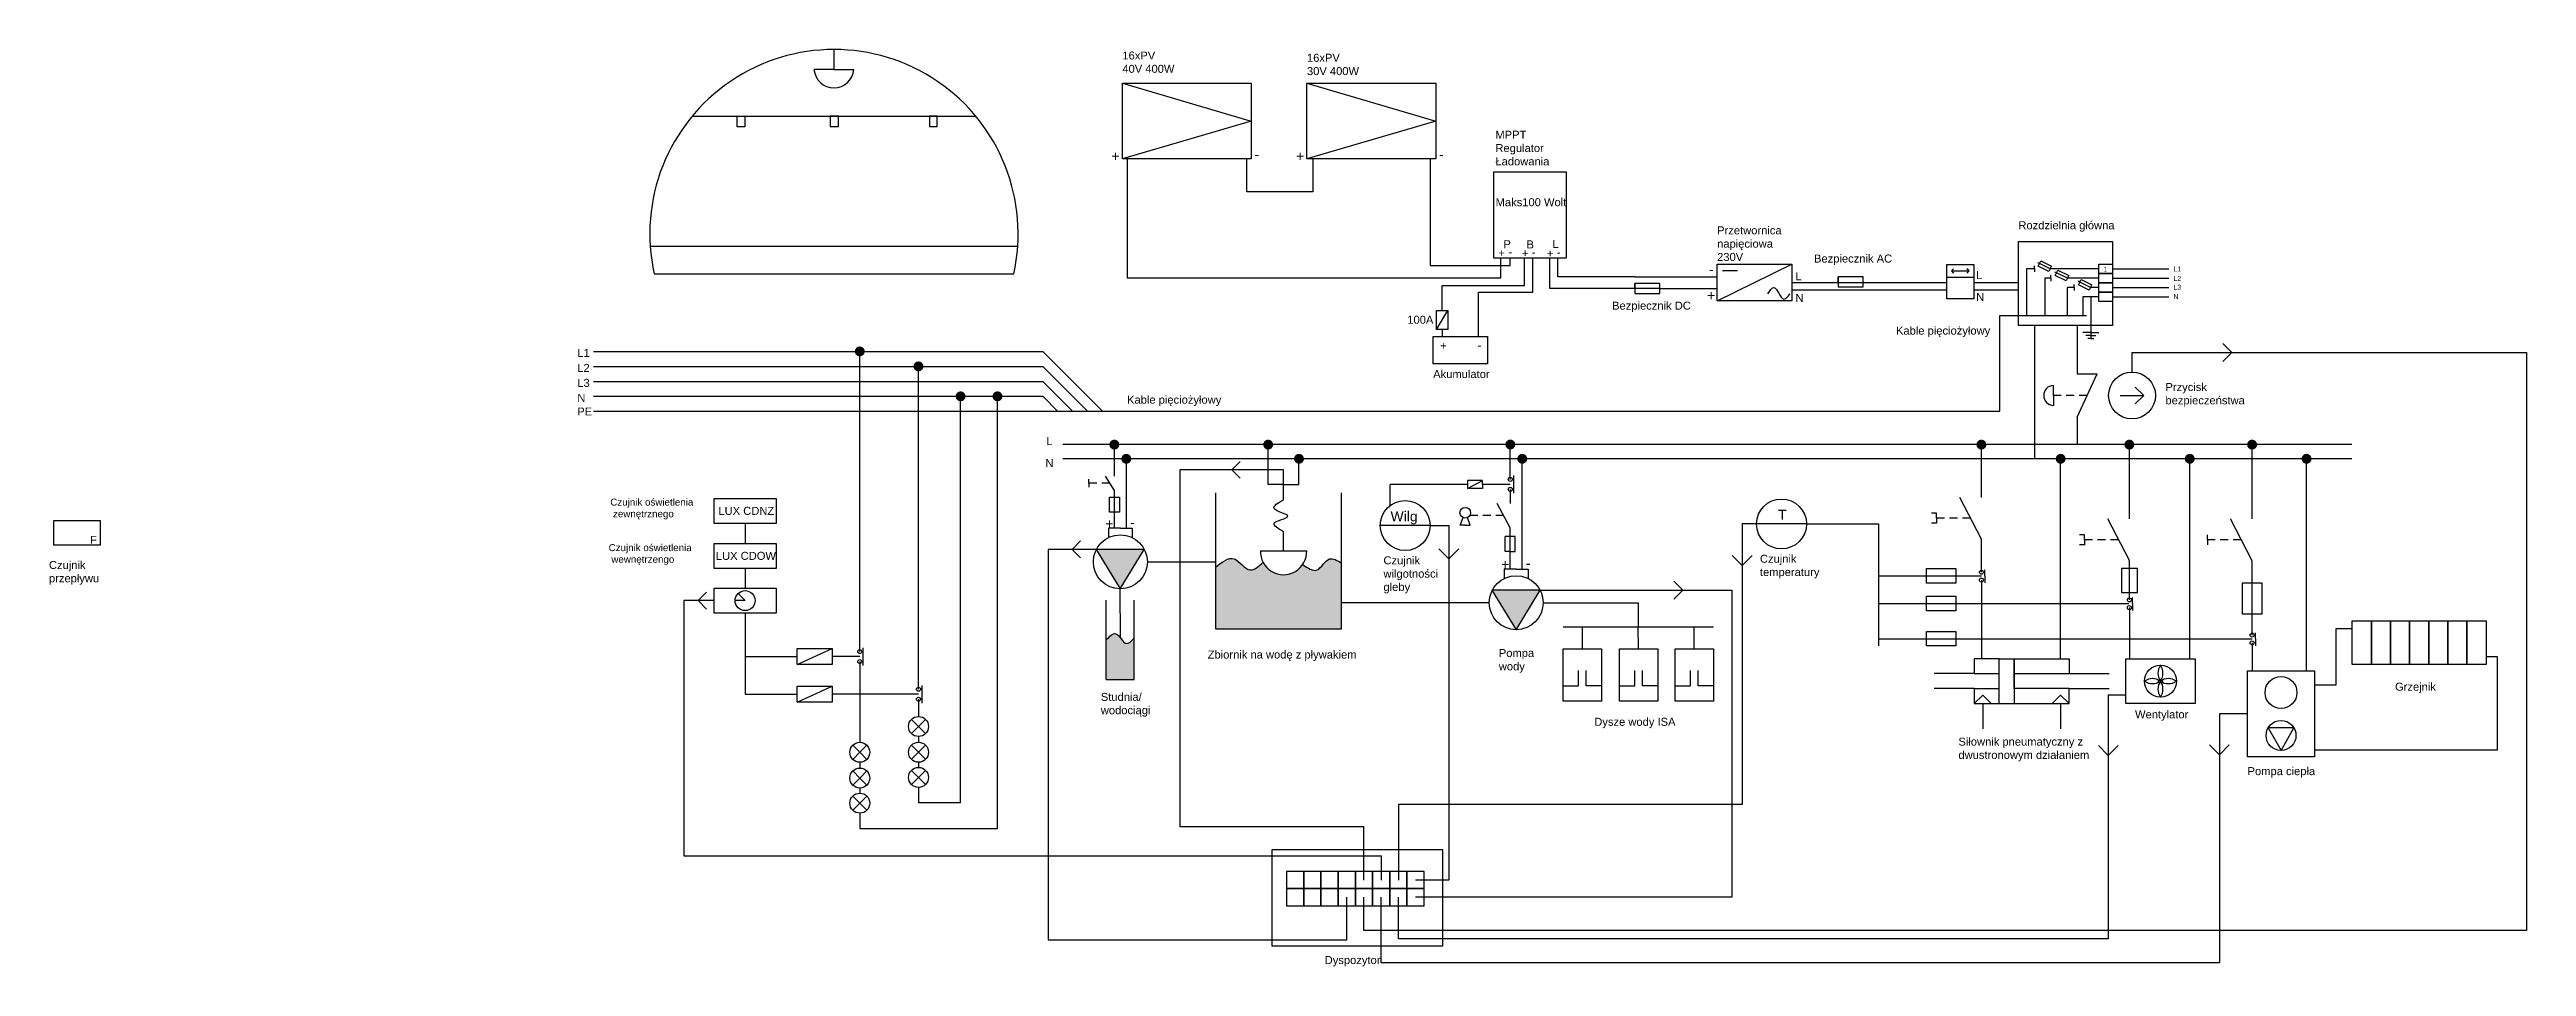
# Model space of a CAD drawing. Header units: inches. Extents: x -143 to 105, y -60 to 32.
import ezdxf

# ---------------------------------------------------------------- set-up
doc = ezdxf.new("R2010")
doc.units = ezdxf.units.IN
doc.header["$MEASUREMENT"] = 0
for name, color, linetype in [('cyfrowy', 10, 'Continuous'), ('cyfrowy2', 50, 'Continuous'), ('cyfrowy3', 92, 'Continuous'), ('cyfrowy4', 200, 'Continuous'), ('kabel', 40, 'Continuous'), ('RURY WODY', 150, 'Continuous')]:
    doc.layers.add(name, color=color, linetype=linetype)
doc.styles.get("Standard").update_dxf_attribs({"font": 'arial.ttf'})

msp = doc.modelspace()

# ---------------------------------------------------------------- texts
at = {"attachment_point": 1}
for s, width, gutter_width, heights, insert, char_height in [('16xPV\\P40V 400W', 6.384189174828578, 1, [0], (-35.51338595147917, 32.07795742618136), 0.8), ('16xPV\\P30V 400W', 6.384189174828578, 1, [0], (-17.02490994509373, 31.85070494990634), 0.8), ('MPPT\\PRegulator\\PŁadowania', 6.945396732964952, 1, [0], (1.848820161902879, 24.14056033349409), 0.8), ('+', 1.414467296173825, 1, [0.2], (-36.60364080568046, 22.09931253825149), 1), ('-', 0.8, 1, [0.5433917102039623], (-22.27922619427426, 22.26949367368544), 1), ('+', 1.414467296173825, 1, [0.2], (-18.11516479929502, 22.09931253825154), 1), ('-', 0.8, 1, [0.5433917102039623], (-3.790750187888817, 22.26949367368548), 1), ('Maks100 Wolt', 7.53313944935519, 0, [3.104340444349504], (1.870330722907866, 17.38219831015634), 0.8), ('Rozdzielnia główna', 10.20661423927538, 1, [0], (54.22660333738588, 15.07094733412026), 0.8), ('P', 0.9161668727433891, 1, [0], (2.652843511647134, 13.17674638861642), 0.8), ('B', 0.9161668727433891, 1, [0], (4.964225754541118, 13.15586524872741), 0.8), ('L', 0.9161668727433891, 1, [0], (7.565788339570773, 13.20162020084088), 0.8), ('Przetwornica napięciowa 230V', 7.465627979095103, 1, [0], (24.05500596069696, 14.56400381889127), 0.8), ('+', 1.414467296173825, 1, [0.2], (2.157742784890516, 12.30003742106767), 0.8), ('-', 0.8, 1, [0.5433917102039623], (3.145498868735885, 12.40294077471195), 0.8), ('+', 1.414467296173825, 1, [0.2], (4.503881003132065, 12.27797105915489), 0.8), ('-', 0.8, 1, [0.5433917102039623], (5.491637086977434, 12.38087441279917), 0.8), ('+', 1.414467296173825, 1, [0.2], (7.010649006828217, 12.27085783444222), 0.8), ('-', 0.8, 1, [0.5433917102039623], (7.998405090673586, 12.3737611880865), 0.8), ('-', 0.8, 1, [0.5433917102039623], (23.25252696448938, 10.75630154575028), 1), ('L', 1.414467296173825, 1, [0.2], (31.9050392999796, 9.972586383888155), 0.8), ('Bezpiecznik AC', 7.948264457486644, 1, [1.580780086077206], (33.76042942650793, 11.73900359400375), 0.8), ('L', 1.414467296173825, 1, [0.2], (49.98866921326089, 10.08352082978952), 0.8), ('1', 0.5, 1, [0.200818553888131], (62.74499638282776, 10.51896700103873), 0.5), ('L1', 2.168778058087923, 1, [0], (69.75120337168208, 10.5461596092382), 0.5), ('+', 1.414467296173825, 1, [0.2], (23.05088508466426, 8.140394764248086), 1), ('N', 1.414467296173825, 1, [0.2], (31.90503920711565, 7.788982189213188), 0.8), ('N', 1.414467296173825, 1, [0.2], (49.98866912039695, 7.89991663511455), 0.8), ('L2', 2.168778058087923, 1, [0], (69.75120337168208, 9.593142501754414), 0.5), ('L3', 2.168778058087923, 1, [0], (69.7512033716821, 8.717855852928665), 0.5), ('N', 2.168778058087923, 1, [0], (69.7512033716821, 7.777542508540705), 0.5), ('100A', 3.432087483681613, 1, [0], (-6.973172811348135, 5.610325125173667), 0.8), ('Bezpiecznik DC', 8.270889875156758, 1, [2.095506327165659], (13.536879074426, 7.023472980654706), 0.8), ('+', 1.414467296173825, 1, [0.2], (-3.697336481710508, 3.018043000488547), 0.8), ('-', 0.8, 1, [0.5433917102039623], (0.06879154082743355, 3.062592917735024), 0.8), ('Kable pięciożyłowy', 15.99586085376678, 1, [0], (41.96730036249824, 4.520857112642888), 0.8), ('L1', 1.414467296173825, 1, [0.2], (-90.10096346996113, 2.285973102098239), 0.8), ('L2', 1.414467296173825, 1, [0.2], (-90.10096346996113, 0.7856543306222652), 0.8), ('Akumulator', 5.222742018250443, 1, [0], (-4.382231938643615, 0.1712072405051474), 0.8), ('L3', 1.414467296173825, 1, [0.2], (-90.10096346996113, -0.7143457944112579), 0.8), ('N', 1.414467296173825, 1, [0.2], (-90.10096346996113, -2.214345669377735), 0.8), ('Kable pięciożyłowy', 15.99586085376678, 1, [0], (-35.04072919310261, -2.397276520119304), 0.8), ('Przycisk bezpieczeństwa', 5.222742018250443, 1, [0], (68.95370674166996, -1.129934797924841), 0.8), ('PE', 1.414467296173825, 1, [0.2], (-90.10096346996113, -3.581205530141857), 0.8), ('L', 1.414467296173825, 1, [0.2], (-43.13164028120616, -6.544249752273724), 0.8), ('N', 1.414467296173825, 1, [0.1999999999999982], (-43.22326794174592, -8.72785394694869), 0.8), ('LUX CDNZ', 5.549195099939936, 1, [0], (-75.96944203231169, -13.53154655456335), 0.8), ('+', 1.414467296173825, 1, [0.2], (-37.21348978166265, -14.71040520004698), 1), ('{\\H1.42857x;Wilg}', 5, 1, [0], (-8.654036599199024, -13.98113524831669), 0.7), ('{\\H1.42857x;T}', 5, 1, [0], (30.14909426068314, -13.82237055535328), 0.7), ('F', 2.617072479396402, 1.542524873091467, [0], (-138.8814205090352, -16.4472820119749), 0.7712624365457337), ('-', 0.8, 1, [0.5433917102039623], (-34.75062234613569, -14.58278724317819), 1), ('Czujnik przepływu', 5.222742018250443, 1, [0], (-143.015064229625, -18.95345155879049), 0.8), ('LUX CDOW', 6.045267874041087, 1, [0], (-76.22625731906896, -18.03930016149853), 0.8), ('Czujnik wilgotności\\Pgleby', 5.222742018250443, 1, [0], (-9.361319712446992, -18.48810566427574), 0.8), ('+', 1.414467296173825, 1, [0.2], (2.433968942967208, -18.80383699544481), 1), ('-', 0.8, 1, [0.5433917102039623], (4.896836378494168, -18.67621903857602), 1), ('Czujnik temperatury', 5.222742018250443, 1, [0], (28.34017442048242, -18.32934097131232), 0.8), ('Zbiornik na wodę z pływakiem', 16.3850208927677, 1, [0], (-26.96696566046833, -27.92570050786826), 0.8), ('Pompa wody', 5.222742018250443, 1, [0], (2.19008361059177, -27.77050727813291), 0.8), ('Studnia/\\Pwodociągi', 9.394297179757363, 1, [0], (-37.67012896346739, -32.1677228967294), 0.8), ('Dysze wody ISA', 9.192557379861697, 1, [0], (11.74933559040515, -34.66142835126455), 0.8), ('Wentylator', 5.544586346470624, 1, [0], (65.90980798200064, -33.91752404101936), 0.8), ('Siłownik pneumatyczny z dwustronowym działaniem', 14.77384003825728, 1, [0], (48.22153992266772, -36.64695604837536), 0.8), ('Pompa ciepła', 6.70432925741693, 1, [0], (77.17749652159625, -39.60334231878944), 0.8), ('Dyspozytor', 5.222742018250443, 1, [0], (-15.25105660549521, -58.5270847916515), 0.8)]:
    msp.add_mtext_dynamic_manual_height_columns(s, width=width, gutter_width=gutter_width, heights=heights, dxfattribs=dict(at, insert=insert, char_height=char_height))
at = {"char_height": 0.7, "attachment_point": 1}
for s, insert in [('Czujnik oświetlenia\\P zewnętrznego', (-86.79699323557531, -12.70426142495899)), ('Czujnik oświetlenia\\P wewnętrzengo', (-86.9615127560719, -17.26594854391439))]:
    msp.add_mtext(s, dxfattribs=dict(at, insert=insert))
at = {"layer": 'cyfrowy2', "insert": (91.94813324061488, -31.14436205307106), "char_height": 0.8, "attachment_point": 1}
msp.add_mtext_dynamic_manual_height_columns('{\\C0;Grzejnik}', width=13.40865958564018, gutter_width=1, heights=[0], dxfattribs=at)

# ---------------------------------------------------------------- hatches: boundary and pattern name
h = msp.add_hatch(color=256)
h.dxf.hatch_style = 1
h.paths.add_polyline_path([(-62.30909665059818, 2.038669268909587, 1), (-61.30909665059818, 2.038669268909587, 1)])
h = msp.add_hatch(color=256)
h.dxf.hatch_style = 1
h.paths.add_polyline_path([(-56.42989163433383, 0.5386692689095867, 1), (-55.42989163433383, 0.5386692689095867, 1)])
h = msp.add_hatch(color=256)
h.dxf.hatch_style = 1
h.paths.add_polyline_path([(-52.21253267419888, -2.461330731090413, 1), (-51.21253267419888, -2.461330731090413, 1)])
h = msp.add_hatch(color=256)
h.dxf.hatch_style = 1
h.paths.add_polyline_path([(-48.52182885143395, -2.461330731090413, 1), (-47.52182885143395, -2.461330731090413, 1)])
h = msp.add_hatch(color=256)
h.dxf.hatch_style = 1
h.paths.add_polyline_path([(-36.81378787213454, -7.298507540987536, 1), (-35.81378787213454, -7.298507540987536, 1)])
h = msp.add_hatch(color=256)
h.dxf.hatch_style = 1
h.paths.add_polyline_path([(-21.40720703020211, -7.298507540987537, 1), (-20.40720703020211, -7.298507540987537, 1)])
h = msp.add_hatch(color=256)
h.dxf.hatch_style = 1
h.paths.add_polyline_path([(2.843864980233597, -7.287707878870202, 1), (3.843864980233597, -7.287707878870202, 1)])
h = msp.add_hatch(color=256)
h.dxf.hatch_style = 1
h.paths.add_polyline_path([(50.02486693656112, -7.298507540987543, 1), (51.02486693656112, -7.298507540987543, 1)])
h = msp.add_hatch(color=256)
h.dxf.hatch_style = 1
h.paths.add_polyline_path([(64.84032121313192, -7.298507540987543, 1), (65.84032121313192, -7.298507540987543, 1)])
h = msp.add_hatch(color=256)
h.dxf.hatch_style = 1
h.paths.add_polyline_path([(77.13449715327972, -7.298507540987543, 1), (78.13449715327972, -7.298507540987543, 1)])
h = msp.add_hatch(color=256)
h.dxf.hatch_style = 1
h.paths.add_polyline_path([(-35.61378787213452, -8.718138417390824, 1), (-34.61378787213452, -8.718138417390824, 1)])
h = msp.add_hatch(color=256)
h.dxf.hatch_style = 1
h.paths.add_polyline_path([(-18.32215728401918, -8.718138417390827, 1), (-17.32215728401918, -8.718138417390827, 1)])
h = msp.add_hatch(color=256)
h.dxf.hatch_style = 1
h.paths.add_polyline_path([(4.033670852495337, -8.71813841739083, 1), (5.033670852495337, -8.71813841739083, 1)])
h = msp.add_hatch(color=256)
h.dxf.hatch_style = 1
h.paths.add_polyline_path([(57.95893981793458, -8.718138417390833, 1), (58.95893981793458, -8.718138417390833, 1)])
h = msp.add_hatch(color=256)
h.dxf.hatch_style = 1
h.paths.add_polyline_path([(70.89491635183253, -8.718138417390835, 1), (71.89491635183253, -8.718138417390835, 1)])
h = msp.add_hatch(color=256)
h.dxf.hatch_style = 1
h.paths.add_polyline_path([(82.58783949707913, -8.718138417390833, 1), (83.58783949707913, -8.718138417390833, 1)])
at = {"true_color": 0x000000}
h = msp.add_hatch(color=18, dxfattribs=at)
h.dxf.hatch_style = 1
h.paths.add_polyline_path([(-33.31677327704633, -17.78989968615011), (-38.1108024672227, -17.78989968615011, 0.003260069262468709), (-38.12689250925444, -17.82126266319291), (-35.73000804228904, -21.74254432574857)])
h = msp.add_hatch(color=18, dxfattribs=at)
h.dxf.hatch_style = 1
h.paths.add_polyline_path([(6.33068544758353, -21.88333148154794), (1.536656257407156, -21.88333148154794, 0.003260069262468709), (1.520566215375421, -21.91469445859074), (3.917450682340824, -25.8359761211464)])
at = {"layer": 'RURY WODY'}
h = msp.add_hatch(color=256, dxfattribs=at)
h.dxf.hatch_style = 1
edge = h.paths.add_edge_path()
edge.add_spline(control_points=[(-21.42334999615643, -19.07375851346244), (-21.85485679855881, -19.4857306805273), (-22.85089139109196, -20.43667404288662), (-24.29049695377012, -18.05319763204288), (-25.54214211190472, -19.06531151358015), (-26.18174636143095, -19.58251268311969)], knot_values=[0, 0, 0, 0, 1.494778720504818, 3.450354213458838, 5.493999299874247, 5.493999299874247, 5.493999299874247, 5.493999299874247], degree=3, periodic=0)
edge.add_line((-26.18174636143095, -19.58251268311969), (-26.18174636143095, -25.75261217548555))
edge.add_line((-26.18174636143095, -25.75261217548555), (-13.55130732436282, -25.75261217548555))
edge.add_line((-13.55130732436282, -25.75261217548555), (-13.55130732436282, -19.18119245190432))
edge.add_spline(control_points=[(-13.55130732436282, -19.18119245190432), (-13.9870932674805, -18.90612403399629), (-14.97293938611948, -18.28385721599206), (-15.86669769907761, -20.39449052635837), (-16.9343596482046, -19.66899613543673), (-17.45123536822862, -19.31777032282102)], knot_values=[0, 0, 0, 0, 1.303348025768631, 2.948467275578937, 4.492300711930328, 4.492300711930328, 4.492300711930328, 4.492300711930328], degree=3, periodic=0)
edge.add_arc((-19.36468215711066, -18.01378339198833), 2.315525972574133, 207.2432138889928, 325.72612314845117, ccw=False)
h = msp.add_hatch(color=256, dxfattribs=at)
h.dxf.hatch_style = 1
edge = h.paths.add_edge_path()
edge.add_line((-37.11929558096506, -30.83525784907164), (-34.34284339321414, -30.83525784907164))
edge.add_line((-34.34284339321414, -30.83525784907164), (-34.34284339321414, -26.68704400186053))
edge.add_spline(control_points=[(-34.34284339321414, -26.68704400186053), (-34.60567649024539, -26.97430129857614), (-35.27676250103438, -27.70774908540483), (-36.0533243714474, -25.70698434826621), (-36.79594899484086, -26.51103398744898), (-37.11929558096506, -26.86112567268844)], knot_values=[0, 0, 0, 0, 0.9379422049793944, 2.394827363067604, 3.518374986289042, 3.518374986289042, 3.518374986289042, 3.518374986289042], degree=3, periodic=0)
edge.add_line((-37.11929558096506, -26.86112567268844), (-37.11929558096506, -30.83525784907164))

# ---------------------------------------------------------------- linework, layer by layer
for p, q in [((-64.39577816537054, 32.27527507523424), (-64.39577816537054, 30.27527507523424)), ((-64.39577816537054, 30.27527507523424), (-66.39577816537054, 30.27527507523424)), ((-64.39577816537054, 30.27527507523424), (-64.39577816537054, 30.27527507523424)), ((-64.39577816537054, 30.27527507523424), (-62.39577816537054, 30.27527507523424)), ((-35.51338595147917, 28.89131035323745), (-22.61894218592494, 25.11514733812049)), ((-17.02490994509373, 28.8913103532375), (-4.130466179539495, 25.11514733812053)), ((-78.60548836653717, 25.59086269283699), (-50.1860679642039, 25.59086269283699)), ((-22.61894218592494, 25.11514733812049), (-35.51338595147917, 21.33898432300352)), ((-4.130466179539495, 25.11514733812053), (-17.02490994509373, 21.33898432300357)), ((-82.79877653658325, 12.57529822100447), (-45.99277979415783, 12.57529822100447)), ((24.05500596069696, 7.089087432536099), (31.52063393979207, 10.76849168853386)), ((24.60752424614242, 10.13698259471753), (26.10358831909269, 10.13698259471753)), ((47.52717542710684, 10.09967432409496), (47.74004616905659, 10.31106506945001)), ((47.52717542710684, 10.09967432409496), (49.28999954168603, 10.09967432409496)), ((47.52717542710684, 10.09967432409496), (47.73930746146281, 9.887542289738999)), ((49.28999954168603, 10.09967432409496), (49.07786750733006, 10.31180635845093)), ((49.28999954168603, 10.09967432409496), (49.07786750733006, 9.887542289738999)), ((55.82518098886129, 10.30503825537164), (55.03661398577935, 10.30503825537164)), ((55.03661398577935, 10.30503825537164), (55.03661398577935, 5.643999027339902)), ((55.82518098886129, 10.30503825537164), (55.82518098886129, 10.60503825537164)), ((55.82518098886129, 10.30503825537164), (55.82518098886129, 10.00503825537164)), ((56.34860794701436, 10.83556814994624), (56.16921560612104, 10.92398979904201)), ((56.21597547337071, 10.56647963860626), (56.481240420658, 11.10465666128623)), ((57.29232951873063, 10.03594974403166), (56.21597547337071, 10.56647963860626)), ((57.42496199237428, 10.30503825537164), (56.34860794701436, 10.83556814994624)), ((56.481240420658, 11.10465666128623), (57.55759446601793, 10.57412676671162)), ((57.42496199237428, 10.30503825537164), (57.29232951873063, 10.03594974403166)), ((57.42496199237428, 10.30503825537164), (57.55759446601793, 10.57412676671162)), ((62.29117573761749, 10.29940463604194), (57.42496199237428, 10.30503825537164)), ((58.05902547417347, 9.902761227092544), (57.87963313328014, 9.991182876188311)), ((57.92639300052982, 9.633672715752564), (58.19165794781711, 10.17184973843253)), ((58.19165794781711, 10.17184973843253), (59.26801199317704, 9.641319843857922)), ((63.63616729638193, 10.29940463604194), (69.2932195138228, 10.29940463604194)), ((-82.39577816537053, 9.799250181209239), (-46.39577816537054, 9.799250181209239)), ((15.82645684631323, 9.50547350090116), (24.05500596069696, 9.50547350090116)), ((15.82645684631323, 8.350758110259072), (15.82645684631323, 8.850758110259072)), ((15.82645684631323, 8.850758110259072), (15.82645684631323, 7.850758110259072)), ((18.32645684631323, 8.850758110259072), (15.82645684631323, 8.850758110259072)), ((15.82645684631323, 7.850758110259072), (18.32645684631323, 7.850758110259072)), ((18.32645684631323, 7.850758110259072), (18.32645684631323, 8.850758110259072)), ((18.32645684631323, 8.350758110259072), (24.05500596069696, 8.350758110259072)), ((31.52063393979207, 8.928789560534979), (38.91802013163105, 8.928789560534979)), ((31.52063393979207, 8.222377502185568), (42.6508341211786, 8.222377502185568)), ((36.17234716545782, 8.993472529079746), (36.17234716545782, 9.493472529079746)), ((36.17234716545782, 9.493472529079746), (36.17234716545782, 8.493472529079746)), ((38.67234716545782, 9.493472529079746), (36.17234716545782, 9.493472529079746)), ((36.172346892522, 8.928789560534979), (36.172346892522, 8.493472439335505)), ((36.17234716545782, 8.493472529079746), (38.67234716545782, 8.493472529079746)), ((38.67234716545782, 8.493472529079746), (38.67234716545782, 9.493472529079746)), ((38.67234716545782, 8.928789560534979), (47.07531206945202, 8.928789560534979)), ((42.6508341211786, 8.222377502185568), (47.07531206945202, 8.222377502185568)), ((49.80439246274256, 9.453747170908429), (47.10049489980759, 9.453747170908429)), ((49.77920963238699, 8.928789560534977), (54.22660333738588, 8.928789560534977)), ((49.77920963238699, 8.222377502185566), (54.22660333738588, 8.222377502185566)), ((57.47520029000492, 9.372231332517941), (56.87780090080719, 9.372231332517941)), ((56.87780090080719, 9.372231332517941), (56.87780090080719, 5.643999027339902)), ((57.47520029000492, 9.372231332517941), (57.47520029000492, 9.672231332517942)), ((57.47520029000492, 9.372231332517941), (57.47520029000492, 9.07223133251794)), ((59.00274704588974, 9.103142821177961), (57.92639300052982, 9.633672715752564)), ((59.13537951953339, 9.372231332517941), (58.05902547417347, 9.902761227092544)), ((59.13537951953339, 9.372231332517941), (59.00274704588974, 9.103142821177961)), ((59.81401653747491, 8.447234028680299), (59.12402210554393, 8.447234028680299)), ((59.12402210554393, 8.447234028680299), (59.12402210554393, 5.643999027339902)), ((59.13537951953339, 9.372231332517941), (59.26801199317704, 9.641319843857922)), ((62.29117573761749, 9.37101183265956), (59.13537951953339, 9.372231332517941)), ((59.81401653747491, 8.447234028680299), (59.81401653747491, 8.7472340286803)), ((59.81401653747491, 8.447234028680299), (59.81401653747491, 8.147234028680298)), ((60.38645130896921, 8.977763923254901), (60.20705896807589, 9.066185572350669)), ((60.25381883532557, 8.708675411914921), (60.51908378261286, 9.246852434594885)), ((61.33017288068549, 8.178145517340319), (60.25381883532557, 8.708675411914921)), ((61.46280535432913, 8.447234028680299), (60.38645130896921, 8.977763923254901)), ((60.51908378261286, 9.246852434594885), (61.59543782797279, 8.716322540020279)), ((62.29117573761749, 7.514226225894078), (60.68659819194909, 7.514226225894078)), ((60.68659819194909, 7.514226225894078), (60.68659819194909, 5.643999027339902)), ((61.46280535432913, 8.447234028680299), (61.33017288068549, 8.178145517340319)), ((61.46280535432913, 8.447234028680299), (61.59543782797279, 8.716322540020279)), ((62.29117573761749, 8.442619029276699), (61.46280535432913, 8.447234028680299)), ((61.48888696478329, 7.514226225894078), (61.48888696478329, 3.916369570004036)), ((63.63616729638193, 9.37101183265932), (69.29321951382282, 9.37101183265932)), ((63.63616729638193, 8.442619029276699), (69.29321951382282, 8.4426190292767)), ((63.63616729638193, 7.514226225894078), (69.2932195138228, 7.514226225894078)), ((-4.053968440759732, 4.224204774670781), (-2.928493715044667, 6.144649650324588)), ((54.55215332846774, 5.643999027339902), (61.04235520892553, 5.643999027339902)), ((-3.491231077902199, 4.224204774670781), (-3.491231077902199, 3.521602970699895)), ((55.83266947168579, 4.628253690080044), (55.83266947168579, -8.718138417390835)), ((60.12727374516906, 4.628253690080047), (60.12727374516906, -0.2049646542346548)), ((61.48888696478329, 3.916369570004036), (60.68888696478329, 3.916369570004036)), ((61.48888696478329, 3.616369570004037), (60.98888696478329, 3.616369570004037)), ((61.48888696478329, 3.316369570004037), (61.18888696478329, 3.316369570004037)), ((61.48888696478329, 3.916369570004036), (62.28888696478329, 3.916369570004036)), ((61.48888696478329, 3.916369570004036), (61.48888696478329, 3.616369570004037)), ((61.48888696478329, 3.616369570004037), (61.98888696478329, 3.616369570004037)), ((61.48888696478329, 3.616369570004037), (61.48888696478329, 3.316369570004037)), ((61.48888696478329, 3.316369570004037), (61.78888696478329, 3.316369570004037)), ((-88.49314055760419, 2.038669268909587), (-43.49314055760419, 2.038669268909587)), ((-88.49314055760419, 0.5386692689095867), (-43.49314055760419, 0.5386692689095867)), ((-61.80909665059816, -28.02776959459426), (-61.80909665059818, 2.038669268909587)), ((-55.92989163433383, -31.79762045948142), (-55.92989163433383, 0.5386692689095867)), ((-43.49314055760419, 2.038669268909587), (-37.49314055760419, -3.961330731090413)), ((-43.49314055760419, 0.5386692689095867), (-38.99314055760419, -3.961330731090413)), ((-88.49314055760419, -0.9613307310904133), (-43.49314055760419, -0.9613307310904133)), ((-88.49314055760419, -2.461330731090413), (-43.4931405576042, -2.461330731090413)), ((-51.71253267419888, -39.40526047984747), (-51.71253267419888, -2.461330731090413)), ((-48.02182885143395, -39.40526036765758), (-48.02182885143395, -2.461330731090413)), ((-43.49314055760419, -0.9613307310904133), (-40.49314055760419, -3.961330731090413)), ((-43.4931405576042, -2.461330731090413), (-41.9931405576042, -3.961330731090413)), ((-88.49314055760419, -3.961330731090413), (-43.49314055760421, -3.961330731090413)), ((-43.49314055760421, -3.961330731090413), (-37.49314055760419, -3.961330731090413)), ((60.12727374516905, -4.548524368731673), (60.12727374516905, -7.298507540987544)), ((87.62299854064474, -7.298507540987543), (-41.48233494334852, -7.298507540987531)), ((-36.31378787213454, -10.44406036255839), (-36.31378787213454, -7.298507540987536)), ((-20.90720703020211, -11.28080536853022), (-20.90720703020211, -7.298507540987537)), ((3.333670852495338, -10.77963465710822), (3.333670852495334, -7.29850754098754)), ((50.52486693656113, -12.58250396824445), (50.52486693656113, -7.298507540987541)), ((65.34674230750431, -14.72783242756912), (65.34674230750431, -7.298507540987542)), ((77.63449715327972, -14.74326615082609), (77.63449715327972, -7.298507540987543)), ((87.62299854064474, -8.718138417390833), (-41.48233494334852, -8.718138417390819)), ((-35.11378787213452, -14.05294487923351), (-35.11378787213452, -8.718138417390824)), ((-17.82215728401918, -11.28080536853022), (-17.82215728401918, -8.718138417390826)), ((4.533670852495334, -19.76917240252931), (4.533670852495337, -8.71813841739083)), ((58.45893981793458, -28.73982701961037), (58.45893981793458, -8.718138417390833)), ((71.39491635183253, -28.73982701961037), (71.39491635183253, -8.718138417390835)), ((83.08783949707913, -29.97205091663704), (83.08783949707913, -8.718138417390833)), ((-38.85886028818916, -11.17416768724721), (-38.85886028818916, -10.77416768724721)), ((-38.05886028818917, -11.17416768724721), (-38.85886028818916, -11.17416768724721)), ((-38.85886028818916, -11.17416768724721), (-38.85886028818916, -11.57416768724721)), ((-36.75886028818917, -11.17416768724721), (-37.55886028818917, -11.17416768724721)), ((-36.31378787213453, -11.90427501193602), (-37.20393270424381, -10.44406036255839)), ((-36.31378787213453, -14.05294487923351), (-36.31378787213453, -11.90427501193602)), ((-26.18174636143095, -12.13297509227454), (-26.18174636143095, -25.75261217548555)), ((-13.55130732436282, -25.75261217548555), (-13.55130732436282, -12.13297509227454)), ((-8.690228013866339, -13.40621730427114), (-8.690228013866339, -11.27963465710821)), ((-0.9448173268467812, -11.27963465710821), (-8.690228013866339, -11.27963465710821)), ((0.5551826731532188, -10.87963465710821), (-0.9448173268467812, -10.87963465710821)), ((-0.9448173268467812, -10.87963465710821), (-0.9448173268467812, -11.67963465710821)), ((-0.9448173268467812, -11.67963465710821), (0.5551826731532188, -10.87963465710821)), ((0.5551826731532188, -11.67963465710821), (-0.9448173268467812, -11.67963465710821)), ((0.5551826731532188, -11.27963465710821), (0.5551826731532188, -10.87963465710821)), ((3.333670852495338, -11.27963465710822), (0.5551826731532188, -11.27963465710821)), ((0.5551826731532188, -11.27963465710821), (0.5551826731532188, -11.67963465710821)), ((3.333670852495338, -11.77963465710822), (3.333670852495338, -13.20750328224537)), ((3.686017913016919, -12.16631011377461), (3.686017913016915, -10.39295920044182)), ((-36.81378787213453, -14.05294487923351), (-36.81378787213453, -12.55294487923351)), ((-36.81378787213453, -12.55294487923351), (-35.81378787213453, -12.55294487923351)), ((-36.31378787213453, -14.05294487923351), (-36.81378787213453, -14.05294487923351)), ((-36.31378787213453, -15.67574060713147), (-36.31378787213453, -14.05294487923351)), ((-35.81378787213453, -14.05294487923351), (-36.31378787213453, -14.05294487923351)), ((-35.81378787213453, -12.55294487923351), (-35.81378787213453, -14.05294487923351)), ((-35.11378787213452, -15.67574060713147), (-35.11378787213452, -14.05294487923351)), ((-1.666236540251777, -15.36098492870761), (-1.389279190062192, -14.6048999580411)), ((-0.6662365402517771, -15.36098492870761), (-0.9431938904413624, -14.6048999580411)), ((0.07984875936905311, -14.41303038844684), (-0.7201512406309476, -14.41303038844684)), ((1.379848759369054, -14.41303038844684), (0.5798487593690531, -14.41303038844684)), ((2.679848759369051, -14.41303038844684), (1.879848759369054, -14.41303038844684)), ((3.333670852495338, -15.61855749464832), (2.026026666242768, -13.20750328224537)), ((46.03756412138618, -14.17719243844759), (45.53756412138618, -14.17719243844759)), ((46.03756412138618, -14.67719243844759), (46.03756412138618, -14.17719243844759)), ((46.83756412138618, -14.67719243844759), (46.03756412138618, -14.67719243844759)), ((46.03756412138618, -14.67719243844759), (46.03756412138618, -15.17719243844759)), ((48.13756412138618, -14.67719243844759), (47.33756412138618, -14.67719243844759)), ((50.52486693656112, -16.77188090865073), (48.35026130621122, -12.58250396824445)), ((49.43756412138617, -14.67719243844759), (48.63756412138618, -14.67719243844759)), ((65.34674230750431, -18.9172093679754), (63.17213667715441, -14.72783242756913)), ((77.63449715327975, -18.92480919296947), (75.46395791263706, -14.74326615082609)), ((-142.5146240865957, -16.13711401338514), (-142.5146240865957, -14.90309411491197)), ((-142.5146240865957, -14.90309411491197), (-137.8870494673213, -14.90309411491197)), ((-142.5146240865957, -17.37113391185832), (-142.5146240865957, -16.13711401338514)), ((-137.8870494673213, -14.90309411491197), (-137.8870494673213, -17.37113391185832)), ((-73.29681663297319, -15.20135567529175), (-73.29681663297319, -17.21201503189417)), ((-1.166236540251777, -15.36098492870761), (-1.666236540251777, -15.36098492870761)), ((-1.166236540251777, -15.36098492870761), (-0.6662365402517771, -15.36098492870761)), ((3.833670852495338, -16.48700925742546), (2.833670852495338, -16.48700925742546)), ((2.833670852495338, -17.98700925742546), (2.833670852495338, -16.48700925742546)), ((3.333670852495338, -17.98700925742546), (3.333670852495338, -15.61855749464832)), ((3.833670852495338, -17.98700925742546), (3.833670852495338, -16.48700925742546)), ((33.01126611906307, -15.24745261130772), (40.20185828182321, -15.24745261130772)), ((40.20185828182321, -15.24745261130772), (40.20185828182321, -27.46573460389845)), ((46.03756412138618, -15.17719243844759), (45.53756412138618, -15.17719243844759)), ((50.52486693656112, -20.07743717301477), (50.52486693656112, -16.77188090865073)), ((60.85943949232937, -16.32252089777226), (60.35943949232937, -16.32252089777226)), ((60.85943949232937, -17.32252089777226), (60.35943949232937, -17.32252089777226)), ((60.85943949232937, -16.82252089777226), (60.85943949232937, -16.32252089777226)), ((61.65943949232937, -16.82252089777226), (60.85943949232937, -16.82252089777226)), ((60.85943949232937, -16.82252089777226), (60.85943949232937, -17.32252089777226)), ((62.95943949232937, -16.82252089777226), (62.15943949232937, -16.82252089777226)), ((64.25943949232936, -16.82252089777226), (63.45943949232937, -16.82252089777226)), ((73.15126072781202, -16.83795462102923), (73.15126072781202, -16.33795462102923)), ((73.95126072781201, -16.83795462102923), (73.15126072781202, -16.83795462102923)), ((73.15126072781202, -16.83795462102923), (73.15126072781202, -17.33795462102923)), ((75.25126072781201, -16.83795462102923), (74.45126072781201, -16.83795462102923)), ((76.55126072781201, -16.83795462102923), (75.75126072781201, -16.83795462102923)), ((-137.8870494673213, -17.37113391185832), (-142.5146240865957, -17.37113391185832)), ((-73.29681663297319, -19.70910928222693), (-73.29681663297319, -21.67766354438692)), ((3.333670852495338, -17.98700925742546), (2.833670852495338, -17.98700925742546)), ((3.333670852495338, -19.76917240252931), (3.333670852495338, -17.98700925742546)), ((3.333670852495338, -17.98700925742546), (3.833670852495338, -17.98700925742546)), ((50.85194280312624, -20.44291976617293), (50.85194280312624, -19.84291976617294)), ((65.34353176031811, -19.71177749741221), (64.54353176031812, -19.71177749741221)), ((64.54353176031812, -19.71177749741221), (64.54353176031812, -22.11177749741221)), ((65.34032121313192, -22.84589799140204), (65.34674230750431, -18.9172093679754)), ((66.14353176031811, -19.71177749741222), (65.34353176031811, -19.71177749741221)), ((66.14353176031811, -22.11177749741221), (66.14353176031811, -19.71177749741222)), ((77.63449715327977, -26.3773150277346), (77.63449715327975, -18.9172093679754)), ((40.20185828182321, -20.44291976617293), (45.00995532998786, -20.44291976617293)), ((45.00995532998786, -20.44291976617293), (47.97422011105209, -20.44291976617293)), ((47.97422011105209, -20.44291976617293), (50.52486693656112, -20.44291976617293)), ((50.52486693656112, -20.85992636318068), (50.52486693656112, -28.73982701961037)), ((50.85194280312624, -20.44291976617293), (50.85194280312624, -21.14291976617293)), ((64.54353176031812, -22.11177749741221), (66.14353176031811, -22.11177749741221)), ((77.63449715327975, -21.16585664935765), (76.63449715327975, -21.16585664935765)), ((76.63449715327975, -21.16585664935765), (76.63449715327975, -24.24273635165274)), ((78.63449715327977, -21.16585664935765), (77.63449715327975, -21.16585664935765)), ((78.63449715327975, -24.24273635165274), (78.63449715327977, -21.16585664935765)), ((-73.29681663297319, -24.17475779471968), (-73.29681663297319, -32.28034553797931)), ((-37.11929558096506, -30.83525784907164), (-37.11929558096506, -22.88699349630525)), ((-34.34284339321414, -30.83525784907164), (-34.34284339321414, -22.88699349630525)), ((40.20185828182321, -23.2113805845602), (45.00995532998786, -23.2113805845602)), ((45.00995532998786, -23.2113805845602), (47.97422011105209, -23.2113805845602)), ((47.97422011105209, -23.2113805845602), (65.30518910519174, -23.2113805845602)), ((65.34032121313192, -23.62838718156794), (65.34032121313192, -28.73982701961037)), ((65.66739707969703, -23.2113805845602), (65.66739707969703, -22.61138058456021)), ((65.66739707969703, -23.2113805845602), (65.66739707969703, -23.9113805845602)), ((76.63449715327975, -24.24273635165274), (78.63449715327975, -24.24273635165274)), ((-26.18174636143095, -25.75261217548555), (-13.55130732436282, -25.75261217548555)), ((8.628602601421044, -25.53791735083102), (23.69830200691402, -25.53791735083102)), ((40.20185828182321, -26.74279762089276), (45.00995532998786, -26.74279762089276)), ((45.00995532998786, -26.74279762089276), (47.97422011105209, -26.74279762089276)), ((46.49555700145541, -26.74279762089276), (77.63449715327977, -26.74279762089276)), ((77.63449715327977, -27.1598042179005), (77.63449715327977, -29.97205091663704)), ((77.96157301984488, -26.74279762089276), (77.96157301984488, -26.14279762089276)), ((77.96157301984488, -26.74279762089276), (77.96157301984488, -27.44279762089276)), ((-73.29681663297319, -28.51049467309215), (-68.08758482994028, -28.51049467309215)), ((-68.08758482994028, -28.51049467309215), (-68.08758482994028, -27.71049467309215)), ((-68.08758482994028, -27.71049467309215), (-64.58758482994028, -27.71049467309215)), ((-68.08758482994028, -29.31049467309215), (-64.58758482994028, -27.71049467309215)), ((-68.08758482994028, -29.31049467309215), (-68.08758482994028, -28.51049467309215)), ((-64.58758482994028, -29.31049467309215), (-68.08758482994028, -29.31049467309215)), ((-64.58758482994028, -27.71049467309215), (-64.58758482994028, -29.31049467309215)), ((-61.80909665059816, -28.52776959459426), (-64.58758482994028, -28.52776959459425)), ((-61.80909665059816, -29.02776959459426), (-61.80909665059816, -37.11700406392971)), ((-61.45674959007658, -29.41444505126066), (-61.45674959007658, -27.64109413792787)), ((8.628602601421044, -27.75622358035354), (12.48491478414972, -27.75622358035354)), ((8.628602601421044, -33.00080814886454), (8.628602601421044, -27.75622358035354)), ((12.48491478414972, -27.75622358035354), (12.48491478414972, -33.00080814886454)), ((14.26157089417274, -27.75622352813608), (18.1178830769014, -27.75622352813608)), ((14.26157089417274, -33.00080809664708), (14.26157089417274, -27.75622352813608)), ((18.1178830769014, -27.75622352813608), (18.1178830769014, -33.00080809664708)), ((19.84198982418535, -27.75622347591863), (23.69830200691402, -27.75622347591863)), ((19.84198982418535, -33.00080804442962), (19.84198982418535, -27.75622347591863)), ((23.69830200691402, -27.75622347591863), (23.69830200691402, -33.00080804442962)), ((49.8058979773964, -28.73982701961037), (49.8058979773964, -30.23982701961037)), ((52.3058979773964, -28.73982701961037), (49.8058979773964, -28.73982701961037)), ((52.3058979773964, -33.23982701961037), (52.3058979773964, -28.73982701961037)), ((52.3058979773964, -28.73982701961037), (59.3058979773964, -28.73982701961037)), ((53.8058979773964, -31.73982701961038), (53.8058979773964, -28.73982701961037)), ((53.8058979773964, -28.73982701961037), (53.8058979773964, -33.23982701961037)), ((59.3058979773964, -28.73982701961037), (59.3058979773964, -30.23982701961037)), ((-68.08758473564328, -32.28034553797931), (-68.08758473564328, -31.48034553797931)), ((-68.08758473564328, -31.48034553797931), (-64.58758473564328, -31.48034553797931)), ((-68.08758473564328, -33.08034553797931), (-64.58758473564328, -31.48034553797931)), ((-64.58758473564328, -31.48034553797931), (-64.58758473564328, -33.08034553797931)), ((-55.57754457381225, -33.18429591614782), (-55.57754457381225, -31.41094500281503)), ((-37.11929558096506, -30.83525784907164), (-34.34284339321414, -30.83525784907164)), ((8.628602601421044, -33.00080814886454), (8.628602601421044, -31.45828327577306)), ((8.628602601421044, -31.45828327577306), (10.17112747451251, -31.45828327577306)), ((10.17112747451251, -31.45828327577306), (10.17112747451251, -29.91575840268159)), ((10.94238991105825, -31.45828327577306), (10.94238991105825, -29.91575840268159)), ((12.48491478414972, -31.45828327577306), (10.94238991105825, -31.45828327577306)), ((14.26157089417274, -33.00080809664708), (14.26157089417274, -31.4582832235556)), ((14.26157089417274, -31.4582832235556), (15.80409576726421, -31.4582832235556)), ((15.80409576726421, -31.4582832235556), (15.80409576726421, -29.91575835046414)), ((16.57535820380993, -31.4582832235556), (16.57535820380993, -29.91575835046414)), ((18.1178830769014, -31.4582832235556), (16.57535820380993, -31.4582832235556)), ((19.84198982418535, -33.00080804442962), (19.84198982418535, -31.45828317133815)), ((19.84198982418535, -31.45828317133815), (21.38451469727682, -31.45828317133815)), ((21.38451469727682, -31.45828317133815), (21.38451469727682, -29.91575829824668)), ((22.15577713382256, -31.45828317133815), (22.15577713382256, -29.91575829824668)), ((23.69830200691402, -31.45828317133815), (22.15577713382256, -31.45828317133815)), ((49.8058979773964, -30.23982701961037), (45.8058979773964, -30.23982701961037)), ((49.8058979773964, -31.73982701961037), (45.8058979773964, -31.73982701961037)), ((49.8058979773964, -30.23982701961037), (52.3058979773964, -30.23982701961037)), ((49.8058979773964, -31.73982701961037), (49.8058979773964, -33.23982701961037)), ((49.8058979773964, -31.73982701961037), (52.3058979773964, -31.73982701961037)), ((53.8058979773964, -30.23982701961037), (59.3058979773964, -30.23982701961037)), ((59.3058979773964, -31.73982701961038), (53.8058979773964, -31.73982701961038)), ((59.3058979773964, -30.23982701961037), (63.3058979773964, -30.23982701961037)), ((59.30589797739639, -33.23982701961037), (59.3058979773964, -31.73982701961038)), ((59.3058979773964, -31.73982701961038), (63.3058979773964, -31.73982701961038)), ((-73.29681653867618, -32.28034553797931), (-68.08758473564328, -32.28034553797931)), ((-68.08758473564328, -33.08034553797931), (-68.08758473564328, -32.28034553797931)), ((-64.58758473564328, -33.08034553797931), (-68.08758473564328, -33.08034553797931)), ((-55.92989163433383, -32.29762045948142), (-64.58758473564328, -32.29762045948141)), ((-55.92989163433383, -32.79762045948142), (-55.92989163433383, -34.53440554873026)), ((12.48491478414972, -33.00080814886454), (8.628602601421044, -33.00080814886454)), ((18.1178830769014, -33.00080809664708), (14.26157089417274, -33.00080809664708)), ((23.69830200691402, -33.00080804442962), (19.84198982418535, -33.00080804442962)), ((49.8058979773964, -33.23982701961037), (50.65349306776105, -32.3903668599856)), ((49.8058979773964, -33.23982701961037), (52.3058979773964, -33.23982701961037)), ((50.65349306776105, -32.3903668599856), (51.50786667865902, -33.23300897440972)), ((50.65349306776105, -33.23300897440972), (50.65349306776105, -35.77898155593974)), ((52.3058979773964, -33.23982701961037), (59.30589797739639, -33.23982701961037)), ((58.45893981793459, -32.38973180369566), (57.60511224313698, -33.23292719772674)), ((59.30589797739639, -33.23982701961037), (58.45893981793459, -32.38973180369566)), ((58.45893981793459, -33.23982701961037), (58.4589398179346, -35.77898155593974)), ((-55.92989163433383, -35.53440554873026), (-56.63699841552037, -34.82729876754372)), ((-55.92989163433383, -35.53440554873026), (-56.63699841552038, -36.24151232991682)), ((-55.92989163433383, -35.53440554873026), (-55.22278485314727, -34.82729876754372)), ((-55.92989163433383, -35.53440554873026), (-55.22278485314727, -36.24151232991682)), ((-55.92989163433383, -36.53440554873026), (-55.92989163433383, -37.11091838056578)), ((-61.80909659304987, -38.11700406392971), (-62.51620337423642, -37.40989728274317)), ((-61.80909659304987, -38.11700406392971), (-62.51620337423643, -38.82411084511627)), ((-61.80909659304987, -38.11700406392971), (-61.10198981186332, -37.40989728274317)), ((-61.80909659304987, -38.11700406392971), (-61.10198981186332, -38.82411084511627)), ((-61.80909659304987, -39.11700406392971), (-61.80909659304987, -39.69351689576523)), ((-55.92989157678554, -38.11091838056578), (-56.63699835797208, -37.40381159937924)), ((-55.92989157678554, -38.11091838056578), (-56.63699835797209, -38.81802516175233)), ((-55.92989157678554, -38.11091838056578), (-55.22278479559898, -37.40381159937924)), ((-55.92989157678554, -38.11091838056578), (-55.22278479559898, -38.81802516175233)), ((-55.92989157678554, -39.11091838056578), (-55.92989157678554, -39.63004212619379)), ((-51.71253267419888, -43.17511134473463), (-51.71253267419888, -39.40526047984747)), ((-48.02182885143395, -45.75770985993408), (-48.02182885143395, -39.40526036765758)), ((-61.80909653550158, -40.69351689576523), (-62.51620331668813, -39.98641011457869)), ((-61.80909653550158, -40.69351689576523), (-62.51620331668813, -41.40062367695178)), ((-61.80909653550158, -40.69351689576523), (-61.10198975431503, -39.98641011457869)), ((-61.80909653550158, -40.69351689576523), (-61.10198975431503, -41.40062367695178)), ((-61.80909653550158, -41.69351689576523), (-61.80909653550158, -42.21264064139324)), ((-55.92989157678554, -40.63004212619379), (-56.63699835797208, -39.92293534500725)), ((-55.92989157678554, -40.63004212619379), (-56.63699835797209, -41.33714890738034)), ((-55.92989157678554, -40.63004212619379), (-55.22278479559898, -39.92293534500725)), ((-55.92989157678554, -40.63004212619379), (-55.22278479559898, -41.33714890738034)), ((-55.92989157678554, -41.63004212619379), (-55.92989157678554, -43.17511134473463)), ((-61.80909653550158, -43.21264064139324), (-62.51620331668813, -42.5055338602067)), ((-61.80909653550158, -43.21264064139324), (-62.51620331668813, -43.91974742257979)), ((-61.80909653550158, -43.21264064139324), (-61.10198975431503, -42.5055338602067)), ((-61.80909653550158, -43.21264064139324), (-61.10198975431503, -43.91974742257979)), ((-61.80909653550158, -44.21264064139324), (-61.80909653550158, -45.75770985993408)), ((-51.71253267419888, -43.17511134473463), (-55.92989157678554, -43.17511134473463)), ((-61.80909653550158, -45.75770985993408), (-48.02182885143395, -45.75770985993408))]:
    msp.add_line(p, q)
for points in [[(-35.51338595147917, 28.89131035323745), (-22.61894218592494, 28.89131035323745), (-22.61894218592494, 21.33898432300352), (-35.51338595147917, 21.33898432300352)], [(-17.02490994509373, 28.8913103532375), (-4.130466179539495, 28.8913103532375), (-4.130466179539495, 21.33898432300357), (-17.02490994509373, 21.33898432300357)], [(-74.08125037545875, 25.59086269283699), (-73.32622017799977, 25.59086269283699), (-73.32622017799977, 24.51982630696705), (-74.08125037545875, 24.51982630696705)], [(-64.78221653558157, 24.56552519129469), (-63.92870389962597, 24.56552519129469), (-63.92870389962597, 25.59086269283699), (-64.78221653558157, 25.59086269283699)], [(-54.0565313023619, 25.59086269283699), (-54.81156176139442, 25.59086269283699), (-54.81156176139442, 24.55261544522048), (-54.0565313023619, 24.55261544522048)], [(1.689971961529764, 20.0331631784363), (8.920719721272135, 20.0331631784363), (8.920719721272135, 11.38287293425061), (1.689971961529764, 11.38287293425061)], [(54.22660333738588, 13.05458098461315), (63.63616729638193, 13.05458098461315), (63.63616729638193, 4.628253690080044), (54.22660333738588, 4.628253690080044)], [(24.05500596069696, 10.76849168853386), (31.52063393979207, 10.76849168853386), (31.52063393979207, 7.089087432536099), (24.05500596069696, 7.089087432536099)], [(47.07531206945202, 10.7456014772815), (49.77920963238699, 10.7456014772815), (49.77920963238699, 7.288646743514533), (47.07531206945202, 7.288646743514533)], [(63.63616729638193, 9.835208234350631), (62.29117573761749, 9.835208234350631), (62.29117573761749, 10.76360103773325), (63.63616729638193, 10.76360103773325)], [(63.63616729638193, 8.90681543096801), (62.29117573761749, 8.90681543096801), (62.29117573761749, 9.835208234350631), (63.63616729638193, 9.835208234350631)], [(63.63616729638193, 7.978422627585388), (62.29117573761749, 7.978422627585388), (62.29117573761749, 8.90681543096801), (63.63616729638193, 8.90681543096801)], [(63.63616729638193, 7.050029824202767), (62.29117573761749, 7.050029824202767), (62.29117573761749, 7.978422627585388), (63.63616729638193, 7.978422627585388)], [(-4.053968440759732, 6.144649650324588), (-2.928493715044667, 6.144649650324588), (-2.928493715044667, 4.224204774670781), (-4.053968440759732, 4.224204774670781)], [(-4.382231938643613, 3.521602970699895), (1.057562568979264, 3.521602970699896), (1.057562568979264, 0.7972057320533639), (-4.382231938643613, 0.7972057320533632)], [(-76.40452699185767, -12.70426142495899), (-70.18910627408872, -12.70426142495899), (-70.18910627408872, -15.20135567529175), (-76.40452699185767, -15.20135567529175)], [(-76.40452699185767, -17.21201503189417), (-70.18910627408872, -17.21201503189417), (-70.18910627408872, -19.70910928222693), (-76.40452699185767, -19.70910928222693)], [(45.00995532998786, -19.71998288298822), (47.97422011105209, -19.71998288298822), (47.97422011105209, -21.16585664935765), (45.00995532998786, -21.16585664935765)], [(45.00995532998786, -22.48844370137549), (47.97422011105209, -22.48844370137549), (47.97422011105209, -23.93431746774492), (45.00995532998786, -23.93431746774492)], [(45.00995532998786, -26.01986073770804), (47.97422011105209, -26.01986073770804), (47.97422011105209, -27.46573450407747), (45.00995532998786, -27.46573450407747)], [(87.66356392346972, -24.93996008486414), (89.57908672141832, -24.93996008486414), (89.57908672141832, -29.32427005884426), (87.66356392346972, -29.32427005884426)], [(89.57908672141832, -24.93996008486414), (91.49460951936692, -24.93996008486414), (91.49460951936692, -29.32427005884426), (89.57908672141832, -29.32427005884426)], [(91.49460951936692, -24.93996008486414), (93.41013231731552, -24.93996008486414), (93.41013231731552, -29.32427005884426), (91.49460951936692, -29.32427005884426)], [(93.41013231731552, -24.93996008486414), (95.32565511526411, -24.93996008486414), (95.32565511526411, -29.32427005884426), (93.41013231731552, -29.32427005884426)], [(95.32565511526411, -24.93996008486414), (97.24117791321271, -24.93996008486414), (97.24117791321271, -29.32427005884426), (95.32565511526411, -29.32427005884426)], [(97.24117791321271, -24.93996008486414), (99.1567007111613, -24.93996008486414), (99.1567007111613, -29.32427005884426), (97.24117791321271, -29.32427005884426)], [(99.1567007111613, -24.93996008486414), (101.0722235091099, -24.93996008486414), (101.0722235091099, -29.32427005884426), (99.1567007111613, -29.32427005884426)], [(-20.52083669997666, -47.85008207934451), (-3.448852648836578, -47.85008207934451), (-3.448852648836578, -57.53219800318437), (-20.52083669997666, -57.53219800318437)], [(-19.0698370284816, -51.77050592847413), (-17.34692386760773, -51.77050592847413), (-17.34692386760773, -50.04759276760024), (-19.0698370284816, -50.04759276760024)], [(-19.0698370284816, -53.49341908934802), (-17.34692386760773, -53.49341908934802), (-17.34692386760773, -51.77050592847413), (-19.0698370284816, -51.77050592847413)], [(-17.34692386760773, -51.7705059284741), (-15.62401070673384, -51.7705059284741), (-15.62401070673384, -50.04759276760023), (-17.34692386760773, -50.04759276760023)], [(-17.34692386760773, -53.49341908934799), (-15.62401070673384, -53.49341908934799), (-15.62401070673384, -51.7705059284741), (-17.34692386760773, -51.7705059284741)], [(-15.62401070673384, -51.77050592847409), (-13.90109754585995, -51.77050592847409), (-13.90109754585995, -50.0475927676002), (-15.62401070673384, -50.0475927676002)], [(-15.62401070673384, -53.49341908934796), (-13.90109754585995, -53.49341908934796), (-13.90109754585995, -51.77050592847409), (-15.62401070673384, -51.77050592847409)], [(-13.90109754585995, -51.77050592847406), (-12.17818438498608, -51.77050592847406), (-12.17818438498608, -50.04759276760017), (-13.90109754585995, -50.04759276760017)], [(-13.90109754585995, -53.49341908934793), (-12.17818438498608, -53.49341908934793), (-12.17818438498608, -51.77050592847406), (-13.90109754585995, -51.77050592847406)], [(-12.17818438498608, -51.77050592847403), (-10.4552712241122, -51.77050592847403), (-10.4552712241122, -50.04759276760016), (-12.17818438498608, -50.04759276760016)], [(-12.17818438498608, -53.49341908934792), (-10.4552712241122, -53.49341908934792), (-10.4552712241122, -51.77050592847403), (-12.17818438498608, -51.77050592847403)], [(-10.4552712241122, -51.770505928474), (-8.732358063238323, -51.770505928474), (-8.732358063238323, -50.04759276760013), (-10.4552712241122, -50.04759276760013)], [(-10.4552712241122, -53.49341908934789), (-8.732358063238323, -53.49341908934789), (-8.732358063238323, -51.770505928474), (-10.4552712241122, -51.770505928474)], [(-8.732358063238323, -51.77050592847399), (-7.009444902364436, -51.77050592847399), (-7.009444902364436, -50.0475927676001), (-8.732358063238323, -50.0475927676001)], [(-8.732358063238323, -53.49341908934786), (-7.009444902364436, -53.49341908934786), (-7.009444902364436, -51.77050592847399), (-8.732358063238323, -51.77050592847399)], [(-7.009444902364436, -51.77050592847396), (-5.286531741490549, -51.77050592847396), (-5.286531741490549, -50.04759276760007), (-7.009444902364436, -50.04759276760007)], [(-7.009444902364436, -53.49341908934785), (-5.286531741490549, -53.49341908934785), (-5.286531741490549, -51.77050592847396), (-7.009444902364436, -51.77050592847396)]]:
    msp.add_lwpolyline(points, close=True)
for points in [[(-35.03100847125722, 21.33898432300352), (-35.03100847125722, 9.399622232758247), (2.402829380381302, 9.399622232758245), (2.402829380381306, 11.38287293425061)], [(-16.42733372470479, 21.33898432300357), (-16.42733372470479, 18.02280773857385), (-23.05514458911182, 18.02280773857385), (-23.05514458911182, 21.33898432300352)], [(-4.698359118551025, 21.33898432300357), (-4.698359118551027, 10.63738543272019), (3.329678230484276, 10.63738543272019), (3.329678230484276, 11.38287293425061)], [(-3.491231077902185, 6.144649650324588), (-3.491231077902185, 8.627176016469349), (4.762250244008371, 8.627176016469349), (4.762250244008371, 11.38287293425061)], [(0.1665618531057333, 3.521602970699896), (0.1665618531057333, 7.971414316991769), (5.606356360728611, 7.971414316991769), (5.606356360728615, 11.38287293425061)], [(18.32645684631323, 8.350758110259072), (7.312453402090696, 8.350758110259074), (7.312453402090696, 11.38287293425061)], [(15.82645684631323, 9.50547350090116), (8.088270542685464, 9.505473500901163), (8.088270542685464, 11.38287293425061)]]:
    msp.add_lwpolyline(points)
for centre, radius in [((3.333670852495338, -10.77963465710822), 0.2), ((3.333670852495338, -11.77963465710822), 0.2), ((-1.166236540251777, -14.12004453507567), 0.5336972969890729), ((50.52486693656112, -20.07743717301477), 0.2), ((50.52486693656112, -20.85992636318068), 0.2), ((65.34032121313192, -22.84589799140204), 0.2), ((65.34032121313192, -23.62838718156794), 0.2), ((77.63449715327977, -26.3773150277346), 0.2), ((77.63449715327977, -27.1598042179005), 0.2), ((-61.80909665059816, -28.02776959459426), 0.2), ((-61.80909665059816, -29.02776959459426), 0.2), ((-55.92989163433383, -31.79762045948142), 0.2), ((-55.92989163433383, -35.53440554873026), 1), ((-55.92989163433383, -32.79762045948142), 0.2), ((-61.80909659304987, -38.11700406392971), 1), ((-55.92989157678554, -38.11091838056578), 1), ((-55.92989157678554, -40.63004212619379), 1), ((-61.80909653550158, -40.69351689576523), 1), ((-61.80909653550158, -43.21264064139324), 1)]:
    msp.add_circle(centre, radius)
for centre, radius, start, end in [((-64.39577816537054, 13.82958241057499), 18.44569266465925, 347.3792182582415, 192.6207817417581), ((-64.39577816537054, 30.4486285165226), 2.00749879591658, 184.9538292333038, 355.0461707666959)]:
    msp.add_arc(centre, radius, start, end)
for points in [[(29.13281150262048, 7.809071743317249), (29.74418784127372, 8.432783862330247), (30.74416512361146, 7.287540252742431), (31.34210322878539, 7.809071743317249)], [(-26.18174636143095, -19.58251268311969), (-24.31613143578205, -18.74826680304242), (-22.70061661504181, -19.8502592588292), (-21.42334999615643, -19.07375851346244)], [(-17.45123536822862, -19.31777032282102), (-16.00214006003615, -19.8502592588292), (-14.78065327194328, -18.74826680304242), (-13.55130732436282, -19.18119245190432)], [(-37.11929558096506, -26.86112567268844), (-36.18206904845931, -26.24147602295579), (-35.10948286974019, -27.22741377610171), (-34.34284339321414, -26.68704400186053)]]:
    msp.add_spline(points, degree=3)
at = {"layer": 'cyfrowy'}
for p, q in [((-4.690228013866339, -15.40621730427114), (-9.690228013866339, -15.40621730427114)), ((-4.690228013866339, -15.40621730427114), (-2.809710930068146, -15.40621730427114)), ((-2.809710930068146, -15.40621730427114), (-2.809710930068153, -50.90904934803733)), ((-2.809710930068146, -18.74715508409264), (-3.805638139071291, -17.75122787508949)), ((-2.809710930068146, -18.74715508409264), (-1.813783721064999, -17.75122787508949)), ((-78.01056004369944, -22.9262106695533), (-77.16203190627559, -22.07768253212944)), ((-73.79680949777067, -22.42621780475591), (-74.00391332345954, -22.21911397906704)), ((-76.40452699185767, -22.9262106695533), (-79.42657144960663, -22.9262106695533)), ((-79.42657144960663, -22.9262106695533), (-79.42657144960663, -48.49012970930002)), ((-78.01056004369944, -22.9262106695533), (-77.16203190627559, -23.77473880697715)), ((-73.29681663297325, -22.92621066955333), (-74.29680236256809, -22.92621066955333)), ((-73.29681663297325, -22.92621066955333), (-73.79680949777067, -22.42621780475591)), ((-79.42657144960663, -48.49012970930002), (-9.593814643675259, -48.49012970930002)), ((-9.593814643675259, -48.49012970930002), (-9.593814643675259, -50.90904934803708)), ((-2.809710930068153, -50.90904934803733), (-6.14798832192753, -50.90904934803733))]:
    msp.add_line(p, q, dxfattribs=at)
msp.add_lwpolyline([(-76.40452699185767, -21.67766354438692), (-70.18910627408872, -21.67766354438692), (-70.18910627408872, -24.17475779471968), (-76.40452699185767, -24.17475779471968)], close=True, dxfattribs=at)
for centre, radius in [((-7.190228013866338, -15.40621730427114), 2.5), ((-73.29681663297325, -22.92621066955333), 0.9999857295948402)]:
    msp.add_circle(centre, radius, dxfattribs=at)
at = {"layer": 'cyfrowy2'}
for p, q in [((-40.54854152073646, -17.78989968615011), (-39.7000133833126, -16.94137154872625)), ((-35.71378787213452, -15.67574060713147), (-36.91378787213452, -15.67574060713147)), ((-36.91378787213452, -15.67574060713147), (-36.91378787213452, -16.61724509704083)), ((-35.71378787213452, -15.67574060713147), (-34.51378787213453, -15.67574060713147)), ((-34.51378787213453, -15.67574060713147), (-34.51378787213453, -16.61724509704083)), ((28.01126611906307, -15.24745261130772), (26.57233832081818, -15.24745261130772)), ((26.57233832081818, -15.24745261130772), (26.57233832081818, -43.34863436871365)), ((33.01126611906307, -15.24745261130772), (28.01126611906307, -15.24745261130772)), ((-38.14606313737576, -17.78989968615011), (-42.95101990409716, -17.78989968615011)), ((-42.95101990409716, -17.78989968615011), (-42.95101990409717, -56.8886818865368)), ((-40.54854152073646, -17.78989968615011), (-39.7000133833126, -18.63842782357396)), ((-38.14606313737576, -17.78989968615011), (-35.73000804228904, -21.74254432574857)), ((-33.31677327704633, -17.78989968615011), (-38.14606313737576, -17.78989968615011)), ((-35.73000804228904, -21.74254432574857), (-33.31677327704633, -17.78989968615011)), ((26.57233832081818, -19.39776318375215), (25.57641111181503, -18.401835974749)), ((26.57233832081818, -19.39776318375215), (27.56826552982132, -18.401835974749)), ((77.17749652159625, -34.27664614022348), (74.35338271281398, -34.27664614022348)), ((74.35338271281398, -34.27664614022348), (74.35338271281398, -59.21158510740275)), ((81.82869925598138, -35.67894375201666), (79.23062304462806, -35.67894375201666)), ((79.23062304462806, -35.67894375201666), (80.52966115030472, -37.92894375201666)), ((80.52966115030472, -37.92894375201666), (81.82869925598138, -35.67894375201666)), ((74.35338271281398, -38.37528416262029), (73.35745550381084, -37.37935695361715)), ((74.35338271281398, -38.37528416262029), (75.34930992181712, -37.37935695361715)), ((26.57233832081818, -43.34863436871365), (-7.870901482801372, -43.34863436871364)), ((-7.870901482801372, -43.34863436871364), (-7.87090148280138, -50.90904934803701)), ((-13.03964096542303, -56.88868188653681), (-13.03964096542303, -52.63196250891106)), ((-9.593814643675273, -59.21158510740275), (-9.593814643675278, -52.63196250891113)), ((-42.95101990409717, -56.8886818865368), (-13.03964096542303, -56.88868188653681)), ((74.35338271281398, -59.21158510740275), (-9.593814643675273, -59.21158510740275))]:
    msp.add_line(p, q, dxfattribs=at)
msp.add_lwpolyline([(77.17749652159625, -29.97205091663704), (83.88182577901318, -29.97205091663704), (83.88182577901318, -38.58124136380991), (77.17749652159625, -38.58124136380991)], close=True, dxfattribs=at)
for centre, radius in [((30.51126611906307, -15.24745261130772), 2.5), ((-35.71378787213452, -19.03944077477223), 2.703152215695725), ((80.52966115030472, -32.12434852843026), 1.6), ((80.52966115030472, -36.42894375201666), 1.5)]:
    msp.add_circle(centre, radius, dxfattribs=at)
at = {"layer": 'cyfrowy3'}
for p, q in [((-19.36468215711065, -9.824905470846092), (-29.74580401743162, -9.82490547084609)), ((-29.74580401743162, -9.82490547084609), (-29.74580401743163, -45.54106975287749)), ((-24.55524308727113, -9.82490547084609), (-23.70671494984728, -8.976377333422233)), ((-24.55524308727113, -9.82490547084609), (-23.70671494984728, -10.67343360826995)), ((-19.36468215711065, -11.28080536853022), (-19.36468215711065, -9.824905470846092)), ((-19.36468215711065, -11.28080536853022), (-20.90720703020211, -11.28080536853022)), ((-19.36468215711065, -12.82639363432459), (-19.36468215711065, -11.28080536853022)), ((-19.36468215711065, -11.28080536853022), (-17.82215728401918, -11.28080536853022)), ((-19.36468215711065, -17.92406820137222), (-19.36468215711065, -16.01937401362407)), ((-21.67846946674784, -17.92406820137222), (-17.05089484747344, -17.92406820137222)), ((64.99979012079575, -32.3903668599856), (63.23402289881005, -32.3903668599856)), ((63.23402289881005, -32.3903668599856), (63.23402289881005, -56.81069913022017)), ((63.23402289881005, -38.42050981213657), (62.23809568980691, -37.42458260313343)), ((63.23402289881005, -38.42050981213657), (64.2299501078132, -37.42458260313343)), ((-29.74580401743163, -45.54106975287749), (-11.31672780454904, -45.54106975287749)), ((-11.31672780454904, -50.9090493480366), (-11.31672780454904, -45.54106975287749)), ((-7.870901482801379, -56.81069913022017), (-7.870901482801394, -52.63196250891103)), ((63.23402289881005, -56.81069913022017), (-7.870901482801379, -56.81069913022017))]:
    msp.add_line(p, q, dxfattribs=at)
msp.add_lwpolyline([(64.99979012079575, -28.73982701961037), (71.91688177539108, -28.73982701961037), (71.91688177539108, -33.23982701961037), (64.99979012079575, -33.23982701961037)], close=True, dxfattribs=at)
for radius in [1.600000000000001, 0.2]:
    msp.add_circle((68.4583359480936, -30.98982701961045), radius, dxfattribs=at)
for centre, radius, start, end in [((-19.36468215711066, -18.01378339198833), 2.315525972574135, 177.7795158434788, 2.220484156521168), ((69.61333594809363, -30.18982701961045), 1.405000000000023, 145.2919507274779, 214.7080492725219), ((67.30333594809359, -30.18982701961045), 1.405000000000013, 325.2919507274777, 34.70804927252232), ((67.65833594809361, -32.14482701961043), 1.404999999999982, 55.29195072747699, 124.708049272523), ((67.65833594809361, -29.83482701961048), 1.404999999999976, 235.2919507274768, 304.7080492725232), ((69.61333594809362, -31.78982701961046), 1.405000000000015, 145.2919507274776, 214.7080492725222), ((69.2583359480936, -32.14482701961045), 1.404999999999996, 55.2919507274774, 124.7080492725226), ((67.3033359480936, -31.78982701961045), 1.405000000000001, 325.2919507274774, 34.70804927252264), ((69.2583359480936, -29.8348270196105), 1.404999999999959, 235.2919507274763, 304.7080492725236)]:
    msp.add_arc(centre, radius, start, end, dxfattribs=at)
msp.add_spline([(-19.36468215711065, -16.01937401362407), (-20.30018690429405, -15.17568756743608), (-18.9384823270805, -14.48017302100057), (-20.31566089706741, -13.69192306316943), (-19.36468215711065, -12.82639363432459)], degree=3, dxfattribs=at)
at = {"layer": 'cyfrowy4'}
for p, q in [((75.5920841074992, 1.935310754675755), (74.69415046483525, 2.83324439733972)), ((65.60927618303548, -0.02826949685311675), (65.60927618303548, 1.935310754675754)), ((65.60927618303548, 1.935310754675754), (105.1121128838495, 1.935310754675754)), ((75.5920841074992, 1.935310754675755), (74.69415046483525, 1.036768171120287)), ((105.1121128838495, 1.935310754675754), (105.1121128838495, -55.96390844961363)), ((57.72727374516906, -2.376744511483164), (57.72727374516906, -1.376744511483164)), ((58.52727374516905, -2.376744511483164), (57.72727374516906, -2.376744511483164)), ((57.72727374516906, -2.376744511483164), (57.72727374516906, -3.376744511483164)), ((59.82727374516905, -2.376744511483164), (59.02727374516905, -2.376744511483164)), ((60.12727374516906, -0.2049646542346548), (62.12727374516906, -0.2049646542346548)), ((60.12727374516905, -4.548524368731673), (62.12727374516906, -0.2049646542346548)), ((61.12727374516905, -2.376744511483164), (60.32727374516905, -2.376744511483164)), ((64.43503867572045, -2.376744511483164), (66.7835136903505, -2.376744511483164)), ((66.7835136903505, -2.376744511483164), (65.93498555292665, -1.528216374059307)), ((66.7835136903505, -2.376744511483164), (65.93498555292665, -3.225272648907021)), ((3.933670852495336, -19.76917240252931), (2.733670852495337, -19.76917240252931)), ((2.733670852495337, -19.76917240252931), (2.733670852495337, -20.71067689243866)), ((3.933670852495336, -19.76917240252931), (5.133670852495335, -19.76917240252931)), ((5.133670852495335, -19.76917240252931), (5.133670852495335, -20.71067689243866)), ((1.501395587254105, -21.88333148154794), (3.917450682340824, -25.8359761211464)), ((6.33068544758353, -21.88333148154794), (1.501395587254105, -21.88333148154794)), ((3.917450682340824, -25.8359761211464), (6.33068544758353, -21.88333148154794)), ((6.330685447583514, -21.88333148154794), (25.51638231072241, -21.88333148154794)), ((20.63039365935515, -21.88333148154794), (19.73246001669119, -20.98539783888398)), ((20.63039365935515, -21.88333148154794), (19.73246001669119, -22.78187406510341)), ((25.51638231072241, -21.88333148154794), (25.5163823107224, -52.63196250891048)), ((-11.31672780454923, -55.96390844961362), (-11.31672780454923, -52.63196250891134)), ((25.5163823107224, -52.63196250891048), (-6.147988321927448, -52.63196250891047)), ((105.1121128838495, -55.96390844961363), (-11.31672780454923, -55.96390844961362))]:
    msp.add_line(p, q, dxfattribs=at)
for centre, radius in [((65.60927618303548, -2.376744511483164), 2.348475014630047), ((3.933670852495336, -23.13287257017006), 2.703152215695725)]:
    msp.add_circle(centre, radius, dxfattribs=at)
msp.add_arc((57.7629845957685, -2.376744511483167), 1.00063742926723, 92.04521192200353, 267.9547880779964, dxfattribs=at)
at = {"layer": 'kabel'}
for p, q in [((52.36411956779489, -3.961330731090413), (52.36411956779489, 5.643999027339902)), ((52.36411956779489, 5.643999027339902), (54.55215332846774, 5.643999027339902)), ((-37.49314055760419, -3.961330731090413), (52.36411956779489, -3.961330731090413))]:
    msp.add_line(p, q, dxfattribs=at)
at = {"layer": 'RURY WODY'}
for p, q in [((-33.0106356564388, -19.03944077477223), (-26.18174636143095, -19.03944077477223)), ((-35.71378787213452, -26.66417033603387), (-35.73000804228904, -21.74254432574857)), ((1.230518636799612, -23.13287257017006), (-13.55130732436282, -23.13287257017006)), ((6.63682306819106, -23.13287257017006), (16.16345230416753, -23.13287257017006)), ((16.16345230416753, -23.13287257017006), (16.16345230416753, -25.53791735083102)), ((10.55675869278537, -27.75622358035354), (10.55675869278537, -25.53791735083102)), ((16.18972698553707, -27.75622352813608), (16.16345230416753, -25.53791735083102)), ((21.77014591554968, -27.75622347591863), (21.77014591554968, -25.53791735083102)), ((86.05867421469338, -31.36237270238331), (86.05867421469338, -25.70371636808102)), ((86.05867421469338, -25.70371636808102), (87.66356392346972, -25.70371636808102)), ((101.0722235091099, -28.50557529483697), (102.1755638012161, -28.50557529483697)), ((102.1755638012161, -28.50557529483697), (102.1755638012161, -37.90004373112248)), ((83.88182577901318, -31.36237270238331), (86.05867421469338, -31.36237270238331)), ((102.1755638012161, -37.90004373112248), (83.88182577901318, -37.90004373112248))]:
    msp.add_line(p, q, dxfattribs=at)

msp.set_redraw_order([(e.dxf.handle, doc.entitydb.next_handle()) for e in msp.query("TEXT MTEXT ATTDEF DIMENSION ARC_DIMENSION")])  # texts and dimensions are drawn at this point

doc.saveas('drawing.dxf')
